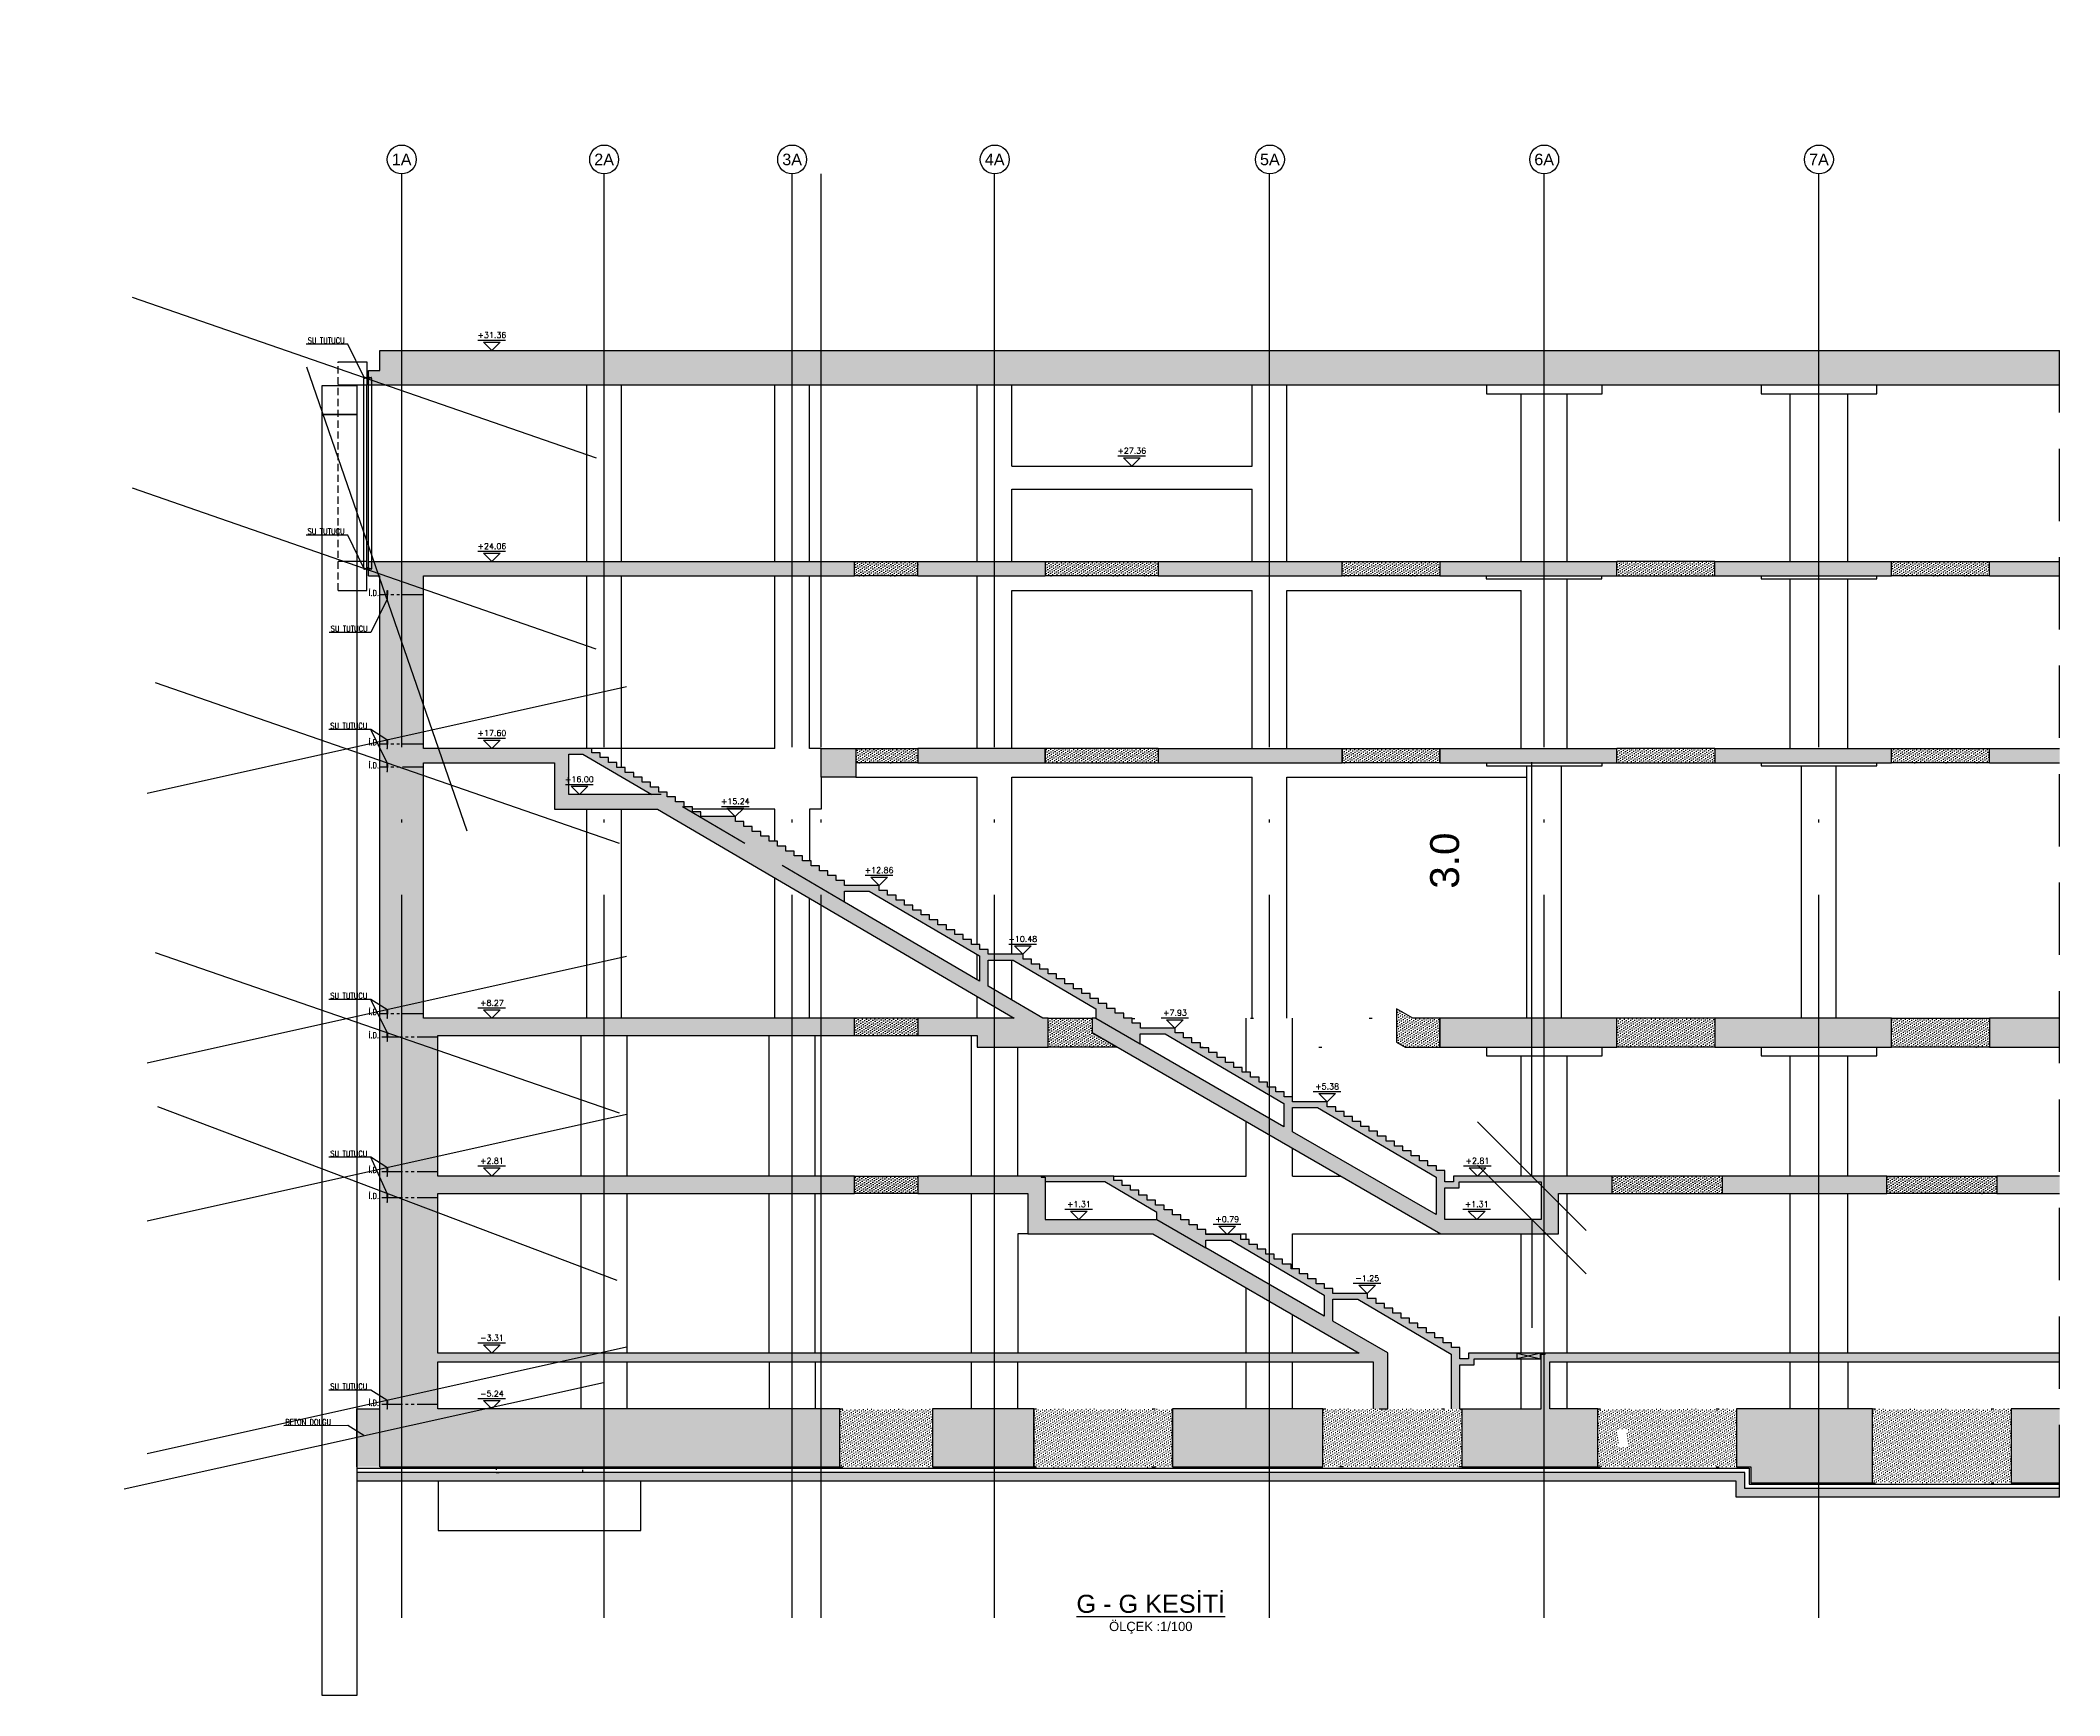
# Model space of a CAD drawing. Header units: millimetres. Extents: x 400382 to 401422, y 4543975 to 4544126.
# Drawn here: x 401188.7 to 401258.5, y 4544001.1 to 4544058.3 of the extents above; entities that cross this region are included whole.
import ezdxf
from ezdxf.enums import TextEntityAlignment as Align

# ---------------------------------------------------------------- set-up
doc = ezdxf.new("R2010")
doc.units = ezdxf.units.MM
for name, pattern in [('ACAD_ISO05W100', [33, 24, -3, 0, -3, 0, -3]), ('AKS', [3, 2.5, -0.25, 0, -0.25]), ('CIZGI', [0.4, 0.25, -0.15]), ('CONTINU', [0]), ('Dot', [4, 0, -4]), ('HIDDEN', [0.375, 0.25, -0.125]), ('UUC-ST-KAL-I05-101-U-000$0$ACAD_ISO05W100', [33, 24, -3, 0, -3, 0, -3])]:
    doc.linetypes.add(name, pattern=pattern)
for name, color, linetype in [('aks prota', 2, 'AKS'), ('caks prota', 4, 'Continuous'), ('görünüş prota', 4, 'Continuous'), ('inşaat derzi prota', 11, 'Continuous'), ('kesik prota', 2, 'CIZGI'), ('kesit prota', 1, 'Continuous'), ('kesit tarama prota', 252, 'Continuous'), ('kolon tarama prota', 252, 'Continuous'), ('kot prota', 4, 'Continuous'), ('merdiven prota', 2, 'Continuous'), ('not yazısı prota', 6, 'Continuous'), ('not çizgisi prota', 4, 'Continuous'), ('PRT-CST-rc_level', 6, 'Continuous'), ('PRT-CST-rc_levermark', 4, 'Continuous'), ('st_s_su tutucu', 2, 'Continuous'), ('st_s_ölçü', 4, 'Continuous'), ('t35 prota', 3, 'Continuous'), ('taks prota', 7, 'Continuous'), ('TARAMA', 8, 'Continuous'), ('temel prota', 6, 'Continuous'), ('tplan prota', 7, 'Continuous'), ('UUC-ST-KAL-I05-101-U-000$0$st_s_su tutucu', 2, 'Continuous'), ('ölçü prota', 4, 'Continuous')]:
    doc.layers.add(name, color=color, linetype=linetype)
doc.layers.add('PRT-KD-kazik', color=172, linetype='Continuous', lineweight=25)
doc.styles.add('Arial', font='Arial.ttf')
doc.styles.add('OLCU', font='romanstw.shx')
doc.styles.get("Standard").update_dxf_attribs({"font": 'Arial.ttf'})
doc.styles.add('TAKS', font='Arial Unicode.ttf')
doc.styles.add('TSIMPLEX', font='romanstw.shx')
doc.dimstyles.new('1-100', dxfattribs={"dimscale": 0.5, "dimtxt": 2, "dimasz": 7.5, "dimexe": 3, "dimexo": 5, "dimgap": 5, "dimtad": 3, "dimdec": 1, "dimlfac": 2, "dimzin": 9, "dimdsep": 46, "dimtxsty": 'Standard', "dimblk": 'OBLIQUE', "dimcen": 0.09, "dimclrd": 3, "dimclre": 3, "dimclrt": 1, "dimadec": 3, "dimazin": 0, "dimtfac": 1, "dimtdec": 1, "dimtofl": 0, "dimtmove": 0, "dimatfit": 3, "dimfxl": 4, "dimtolj": 1, "dimtzin": 0, "dimarcsym": 0})
doc.dimstyles.new('1-50', dxfattribs={"dimtxt": 10, "dimasz": 4, "dimexe": 4, "dimexo": 8, "dimgap": 4, "dimtad": 1, "dimdec": 1, "dimrnd": 0.05, "dimzin": 9, "dimdsep": 46, "dimtxsty": 'OLCU', "dimblk1": 'OBLIQUE', "dimblk2": 'OBLIQUE', "dimsah": 1, "dimcen": 2, "dimdle": 4, "dimclrd": 4, "dimclre": 4, "dimclrt": 3, "dimadec": 1, "dimazin": 0, "dimtfac": 1, "dimtdec": 1, "dimtix": 1, "dimtmove": 2, "dimatfit": 3, "dimldrblk": 'OBLIQUE', "dimfxl": 1, "dimtvp": 1, "dimtolj": 1, "dimtzin": 1, "dimarcsym": 0})
pattern_1 = [(36, (401100.48613, 4543702.77292), (-0.014547592, 0.087543451), [0, -0.079375])]
pattern_2 = [(36, (401079.88825, 4544167.70532), (-0.014547592, 0.08754345), [0, -0.079375])]

# ---------------------------------------------------------------- blocks, each defined once
blk = doc.blocks.new('KOTK5')
at = {"layer": 'PRT-CST-rc_levermark'}
blk.add_line((217, 160), (-213, 160), dxfattribs=at)
blk.add_lwpolyline([(130, 130), (-130, 130), (0, 0)], close=True, dxfattribs=at)
at = {"layer": 'PRT-CST-rc_level', "style": 'OLCU'}
blk.add_attdef('000.00', text='', height=90, dxfattribs=at).set_placement((0, 193), align=Align.CENTER)
blk = doc.blocks.new('_Oblique')
at = {"layer": 'st_s_ölçü', "lineweight": -2}
blk.add_line((-0.5, -0.5), (0.5, 0.5), dxfattribs=at)
blk = doc.blocks.new('D')
at = {"layer": 'st_s_su tutucu', "linetype": 'CONTINU', "ltscale": 0.2}
for p, q in [((-39988, 52508), (-39993, 52508)), ((-39993, 52508), (-39993, 52507)), ((-39993, 52507), (-39991, 52506)), ((-39991, 52499), (-39992, 52499)), ((-39992, 52499), (-39992, 52498)), ((-39991, 52506), (-39991, 52499)), ((-39990, 52506), (-39988, 52507)), ((-39990, 52499), (-39990, 52506)), ((-39989, 52499), (-39990, 52499)), ((-39989, 52498), (-39989, 52499)), ((-39988, 52507), (-39988, 52508)), ((-39993, 52449), (-39991, 52450)), ((-39993, 52448), (-39993, 52449)), ((-39988, 52448), (-39993, 52448)), ((-39992, 52498), (-39991, 52498)), ((-39991, 52489), (-39992, 52489)), ((-39992, 52489), (-39992, 52488)), ((-39992, 52488), (-39991, 52488)), ((-39991, 52479), (-39992, 52479)), ((-39992, 52479), (-39992, 52478)), ((-39992, 52478), (-39991, 52478)), ((-39992, 52468), (-39992, 52469)), ((-39992, 52469), (-39991, 52469)), ((-39991, 52468), (-39992, 52468)), ((-39992, 52458), (-39992, 52459)), ((-39992, 52459), (-39991, 52459)), ((-39991, 52458), (-39992, 52458)), ((-39991, 52498), (-39991, 52489)), ((-39991, 52488), (-39991, 52479)), ((-39991, 52469), (-39991, 52478)), ((-39991, 52459), (-39991, 52468)), ((-39991, 52450), (-39991, 52458)), ((-39990, 52489), (-39990, 52498)), ((-39990, 52498), (-39989, 52498)), ((-39989, 52489), (-39990, 52489)), ((-39990, 52479), (-39990, 52488)), ((-39990, 52488), (-39989, 52488)), ((-39989, 52479), (-39990, 52479)), ((-39990, 52478), (-39989, 52478)), ((-39990, 52478), (-39990, 52469)), ((-39990, 52469), (-39989, 52469)), ((-39989, 52468), (-39990, 52468)), ((-39990, 52468), (-39990, 52459)), ((-39990, 52459), (-39989, 52459)), ((-39989, 52458), (-39990, 52458)), ((-39990, 52458), (-39990, 52450)), ((-39990, 52450), (-39988, 52449)), ((-39989, 52488), (-39989, 52489)), ((-39989, 52478), (-39989, 52479)), ((-39989, 52469), (-39989, 52468)), ((-39989, 52459), (-39989, 52458)), ((-39988, 52449), (-39988, 52448))]:
    blk.add_line(p, q, dxfattribs=at)
blk = doc.blocks.new('*D61')
at = {"layer": 'DEFPOINTS', "color": 0, "transparency": 16777216}
for p in [(401240.244, 4544019.015), (401240.565, 4544019.015), (401240.565, 4544017.515)]:
    blk.add_point(p, dxfattribs=at)
at = {"layer": 'temel prota', "color": 3, "lineweight": -2, "transparency": 16777216}
for p, q in [((401240.244, 4544019.015), (401240.244, 4544033.331)), ((401240.244, 4544019.015), (401238.744, 4544019.015)), ((401240.244, 4544017.515), (401238.744, 4544017.515)), ((401240.244, 4544017.515), (401240.244, 4544013.765))]:
    blk.add_line(p, q, dxfattribs=at)
at = {"layer": 'temel prota', "color": 3, "lineweight": -2, "transparency": 16777216, "xscale": 3.75, "yscale": 3.75, "zscale": 3.75}
for p, rotation in [((401240.244, 4544019.015), 270), ((401240.244, 4544017.515), 90)]:
    blk.add_blockref('_Oblique', p, dxfattribs=dict(at, rotation=rotation))
at = {"layer": 'temel prota', "color": 1, "transparency": 16777216, "insert": (401237.233, 4544029.923), "char_height": 1, "attachment_point": 5, "rotation": 90}
blk.add_mtext('\\A1;3.0', dxfattribs=at)

msp = doc.modelspace()

# ---------------------------------------------------------------- hatches: boundary and pattern name
at = {"layer": 'kesit tarama prota'}
h = msp.add_hatch(color=256, dxfattribs=at)
h.dxf.hatch_style = 1
h.paths.add_polyline_path([(401200.419, 4544047.565), (401200.419, 4544046.865), (401200.019, 4544046.865), (401200.019, 4544046.365), (401258.489, 4544046.365), (401258.489, 4544047.565)])
h = msp.add_hatch(color=256, dxfattribs=at)
h.dxf.hatch_style = 1
h.paths.add_polyline_path([(401202.419, 4544023.875), (401216.819, 4544023.875), (401216.819, 4544024.475), (401201.919, 4544024.475), (401201.919, 4544033.305), (401206.452, 4544033.305), (401206.452, 4544031.705), (401210.009, 4544031.705), (401222.343, 4544024.475), (401219.019, 4544024.475), (401219.019, 4544023.875), (401221.069, 4544023.875), (401221.069, 4544023.473), (401223.517, 4544023.473), (401223.517, 4544024.475), (401223.331, 4544024.475), (401221.451, 4544025.577), (401221.451, 4544026.485), (401222.306, 4544026.485), (401225.173, 4544024.804), (401225.173, 4544024.474), (401225.038, 4544024.474), (401225.038, 4544023.975), (401237.093, 4544017.015), (401241.165, 4544017.015), (401241.165, 4544018.415), (401243.019, 4544018.415), (401243.019, 4544019.015), (401237.531, 4544019.015), (401237.531, 4544018.815), (401237.231, 4544018.815), (401237.231, 4544019.205), (401236.941, 4544019.205), (401236.941, 4544019.375), (401236.651, 4544019.375), (401236.651, 4544019.545), (401236.361, 4544019.545), (401236.361, 4544019.715), (401236.071, 4544019.715), (401236.071, 4544019.885), (401235.781, 4544019.885), (401235.781, 4544020.055), (401235.491, 4544020.055), (401235.491, 4544020.225), (401235.201, 4544020.225), (401235.201, 4544020.395), (401234.911, 4544020.395), (401234.911, 4544020.565), (401234.621, 4544020.565), (401234.621, 4544020.735), (401234.331, 4544020.735), (401234.331, 4544020.905), (401234.041, 4544020.905), (401234.041, 4544021.075), (401233.751, 4544021.075), (401233.751, 4544021.245), (401233.461, 4544021.245), (401233.461, 4544021.415), (401233.171, 4544021.415), (401233.171, 4544021.585), (401231.971, 4544021.585), (401231.971, 4544021.755), (401231.681, 4544021.755), (401231.681, 4544021.925), (401231.391, 4544021.925), (401231.391, 4544022.095), (401231.101, 4544022.095), (401231.101, 4544022.265), (401230.811, 4544022.265), (401230.811, 4544022.435), (401230.521, 4544022.435), (401230.521, 4544022.605), (401230.231, 4544022.605), (401230.231, 4544022.775), (401229.941, 4544022.775), (401229.941, 4544022.945), (401229.651, 4544022.945), (401229.651, 4544023.115), (401229.361, 4544023.115), (401229.361, 4544023.285), (401229.071, 4544023.285), (401229.071, 4544023.455), (401228.781, 4544023.455), (401228.781, 4544023.625), (401228.491, 4544023.625), (401228.491, 4544023.795), (401228.201, 4544023.795), (401228.201, 4544023.965), (401227.911, 4544023.965), (401227.911, 4544024.135), (401226.711, 4544024.135), (401226.711, 4544024.305), (401226.421, 4544024.305), (401226.421, 4544024.475), (401226.131, 4544024.475), (401226.131, 4544024.645), (401225.841, 4544024.645), (401225.841, 4544024.815), (401225.551, 4544024.815), (401225.551, 4544024.985), (401225.261, 4544024.985), (401225.261, 4544025.155), (401224.971, 4544025.155), (401224.971, 4544025.325), (401224.681, 4544025.325), (401224.681, 4544025.495), (401224.391, 4544025.495), (401224.391, 4544025.665), (401224.101, 4544025.665), (401224.101, 4544025.835), (401223.811, 4544025.835), (401223.811, 4544026.005), (401223.521, 4544026.005), (401223.521, 4544026.175), (401223.231, 4544026.175), (401223.231, 4544026.345), (401222.941, 4544026.345), (401222.941, 4544026.515), (401222.651, 4544026.515), (401222.651, 4544026.685), (401221.451, 4544026.685), (401221.451, 4544026.855), (401221.161, 4544026.855), (401221.161, 4544027.025), (401220.871, 4544027.025), (401220.871, 4544027.195), (401220.581, 4544027.195), (401220.581, 4544027.365), (401220.291, 4544027.365), (401220.291, 4544027.535), (401220.001, 4544027.535), (401220.001, 4544027.705), (401219.711, 4544027.705), (401219.711, 4544027.875), (401219.421, 4544027.875), (401219.421, 4544028.045), (401219.131, 4544028.045), (401219.131, 4544028.215), (401218.841, 4544028.215), (401218.841, 4544028.385), (401218.551, 4544028.385), (401218.551, 4544028.555), (401218.261, 4544028.555), (401218.261, 4544028.725), (401217.971, 4544028.725), (401217.971, 4544028.895), (401217.681, 4544028.895), (401217.681, 4544029.065), (401216.481, 4544029.065), (401216.481, 4544029.235), (401216.191, 4544029.235), (401216.191, 4544029.405), (401215.901, 4544029.405), (401215.901, 4544029.575), (401215.611, 4544029.575), (401215.611, 4544029.745), (401215.321, 4544029.745), (401215.321, 4544029.915), (401215.031, 4544029.915), (401215.031, 4544030.085), (401214.741, 4544030.085), (401214.741, 4544030.255), (401214.451, 4544030.255), (401214.451, 4544030.425), (401214.161, 4544030.425), (401214.161, 4544030.595), (401213.871, 4544030.595), (401213.871, 4544030.765), (401213.581, 4544030.765), (401213.581, 4544030.935), (401213.291, 4544030.935), (401213.291, 4544031.105), (401213.001, 4544031.105), (401213.001, 4544031.275), (401212.711, 4544031.275), (401212.711, 4544031.445), (401211.511, 4544031.445), (401211.511, 4544031.615), (401211.221, 4544031.615), (401211.221, 4544031.785), (401210.931, 4544031.785), (401210.931, 4544031.955), (401210.641, 4544031.955), (401210.641, 4544032.125), (401210.351, 4544032.125), (401210.351, 4544032.295), (401210.061, 4544032.295), (401210.061, 4544032.465), (401209.771, 4544032.465), (401209.771, 4544032.635), (401209.481, 4544032.635), (401209.481, 4544032.805), (401209.191, 4544032.805), (401209.191, 4544032.975), (401208.901, 4544032.975), (401208.901, 4544033.145), (401208.611, 4544033.145), (401208.611, 4544033.315), (401208.321, 4544033.315), (401208.321, 4544033.485), (401208.031, 4544033.485), (401208.031, 4544033.655), (401207.741, 4544033.655), (401207.741, 4544033.805), (401201.919, 4544033.805), (401201.919, 4544039.765), (401216.819, 4544039.765), (401216.819, 4544040.265), (401200.019, 4544040.265), (401200.019, 4544039.765), (401200.419, 4544039.765), (401200.419, 4544008.965), (401216.319, 4544008.965), (401216.319, 4544010.965), (401202.419, 4544010.965), (401202.419, 4544012.595), (401234.762, 4544012.595), (401234.762, 4544010.965), (401235.262, 4544010.965), (401235.262, 4544012.903), (401233.366, 4544013.997), (401233.366, 4544014.755), (401234.221, 4544014.755), (401237.456, 4544012.859), (401237.456, 4544010.965), (401237.756, 4544010.965), (401237.756, 4544012.495), (401238.251, 4544012.495), (401238.251, 4544012.695), (401240.562, 4544012.695), (401240.562, 4544010.965), (401237.819, 4544010.965), (401237.819, 4544008.965), (401242.519, 4544008.965), (401242.519, 4544010.965), (401240.862, 4544010.965), (401240.862, 4544012.595), (401258.489, 4544012.595), (401258.489, 4544012.895), (401238.051, 4544012.895), (401238.051, 4544012.695), (401237.756, 4544012.695), (401237.756, 4544013.085), (401237.466, 4544013.085), (401237.466, 4544013.255), (401237.176, 4544013.255), (401237.176, 4544013.425), (401236.886, 4544013.425), (401236.886, 4544013.595), (401236.596, 4544013.595), (401236.596, 4544013.765), (401236.306, 4544013.765), (401236.306, 4544013.935), (401236.016, 4544013.935), (401236.016, 4544014.105), (401235.726, 4544014.105), (401235.726, 4544014.275), (401235.436, 4544014.275), (401235.436, 4544014.445), (401235.146, 4544014.445), (401235.146, 4544014.615), (401234.856, 4544014.615), (401234.856, 4544014.785), (401234.566, 4544014.785), (401234.566, 4544014.955), (401233.366, 4544014.955), (401233.366, 4544015.125), (401233.076, 4544015.125), (401233.076, 4544015.295), (401232.786, 4544015.295), (401232.786, 4544015.465), (401232.496, 4544015.465), (401232.496, 4544015.635), (401232.206, 4544015.635), (401232.206, 4544015.805), (401231.916, 4544015.805), (401231.916, 4544015.975), (401231.626, 4544015.975), (401231.626, 4544016.145), (401231.336, 4544016.145), (401231.336, 4544016.315), (401231.046, 4544016.315), (401231.046, 4544016.485), (401230.756, 4544016.485), (401230.756, 4544016.655), (401230.466, 4544016.655), (401230.466, 4544016.825), (401230.176, 4544016.825), (401230.176, 4544016.995), (401228.976, 4544016.995), (401228.976, 4544017.165), (401228.686, 4544017.165), (401228.686, 4544017.335), (401228.396, 4544017.335), (401228.396, 4544017.505), (401228.106, 4544017.505), (401228.106, 4544017.675), (401227.816, 4544017.675), (401227.816, 4544017.845), (401227.526, 4544017.845), (401227.526, 4544018.015), (401227.236, 4544018.015), (401227.236, 4544018.185), (401226.946, 4544018.185), (401226.946, 4544018.355), (401226.656, 4544018.355), (401226.656, 4544018.525), (401226.366, 4544018.525), (401226.366, 4544018.695), (401226.076, 4544018.695), (401226.076, 4544018.865), (401225.786, 4544018.865), (401225.786, 4544019.015), (401219.019, 4544019.015), (401219.019, 4544018.415), (401222.819, 4544018.415), (401222.819, 4544017.015), (401227.139, 4544017.015), (401234.275, 4544012.895), (401202.419, 4544012.895), (401202.419, 4544018.415), (401216.819, 4544018.415), (401216.819, 4544019.015), (401202.419, 4544019.015)])
h.paths.add_polyline_path([(401206.952, 4544032.205), (401206.952, 4544033.605), (401207.43, 4544033.605), (401209.819, 4544032.205)], flags=16)
h.paths.add_polyline_path([(401216.481, 4544028.491), (401216.481, 4544028.865), (401217.336, 4544028.865), (401221.151, 4544026.629), (401221.151, 4544025.753)], flags=16)
h.paths.add_polyline_path([(401223.419, 4544018.815), (401225.475, 4544018.815), (401227.273, 4544017.761), (401227.273, 4544017.515), (401223.419, 4544017.515)], flags=16)
h.paths.add_polyline_path([(401226.701, 4544023.592), (401226.701, 4544023.935), (401227.566, 4544023.935), (401231.671, 4544021.529), (401231.671, 4544020.723)], flags=16)
h.paths.add_polyline_path([(401228.976, 4544016.795), (401229.831, 4544016.795), (401233.066, 4544014.899), (401233.066, 4544014.17), (401228.976, 4544016.532)], flags=16)
h.paths.add_polyline_path([(401231.971, 4544021.385), (401232.826, 4544021.385), (401236.931, 4544018.979), (401236.931, 4544017.686), (401231.971, 4544020.55)], flags=16)
h.paths.add_polyline_path([(401237.231, 4544018.615), (401237.731, 4544018.615), (401237.731, 4544018.815), (401240.565, 4544018.815), (401240.565, 4544017.515), (401237.231, 4544017.515)], flags=16)
h = msp.add_hatch(dxfattribs=at)
h.set_pattern_fill('DOTS', color=2, scale=0.05, angle=36)
h.set_pattern_definition(pattern_1)
h.paths.add_polyline_path([(401219.019, 4544040.265), (401216.819, 4544040.265), (401216.819, 4544039.765), (401219.019, 4544039.765)])
h = msp.add_hatch(color=256, dxfattribs=at)
h.dxf.hatch_style = 1
h.paths.add_polyline_path([(401223.419, 4544040.265), (401219.019, 4544040.265), (401219.019, 4544039.765), (401223.419, 4544039.765)])
h = msp.add_hatch(dxfattribs=at)
h.set_pattern_fill('DOTS', color=2, scale=0.05, angle=36)
h.set_pattern_definition(pattern_1)
h.paths.add_polyline_path([(401227.319, 4544040.265), (401223.419, 4544040.265), (401223.419, 4544039.765), (401227.319, 4544039.765)])
h = msp.add_hatch(color=256, dxfattribs=at)
h.dxf.hatch_style = 1
h.paths.add_polyline_path([(401233.682, 4544040.265), (401227.319, 4544040.265), (401227.319, 4544039.765), (401233.682, 4544039.765)])
h = msp.add_hatch(dxfattribs=at)
h.set_pattern_fill('DOTS', color=2, scale=0.05, angle=36)
h.set_pattern_definition([(36, (401100.48613, 4543709.23292), (-0.014547592, 0.087543451), [0, -0.079375])])
h.paths.add_polyline_path([(401237.065, 4544040.265), (401233.682, 4544040.265), (401233.682, 4544039.765), (401237.065, 4544039.765)])
h = msp.add_hatch(color=256, dxfattribs=at)
h.dxf.hatch_style = 1
h.paths.add_polyline_path([(401243.182, 4544040.265), (401237.065, 4544040.265), (401237.065, 4544039.765), (401243.182, 4544039.765)])
h = msp.add_hatch(dxfattribs=at)
h.set_pattern_fill('DOTS', color=2, scale=0.05, angle=36)
h.set_pattern_definition(pattern_1)
h.paths.add_polyline_path([(401246.565, 4544040.265), (401243.182, 4544040.265), (401243.182, 4544039.765), (401246.565, 4544039.765)])
h = msp.add_hatch(color=256, dxfattribs=at)
h.dxf.hatch_style = 1
h.paths.add_polyline_path([(401252.682, 4544040.265), (401246.565, 4544040.265), (401246.565, 4544039.765), (401252.682, 4544039.765)])
h = msp.add_hatch(dxfattribs=at)
h.set_pattern_fill('DOTS', color=2, scale=0.05, angle=36)
h.set_pattern_definition(pattern_1)
h.paths.add_polyline_path([(401256.065, 4544040.265), (401252.682, 4544040.265), (401252.682, 4544039.765), (401256.065, 4544039.765)])
h = msp.add_hatch(color=256, dxfattribs=at)
h.dxf.hatch_style = 1
h.paths.add_polyline_path([(401258.489, 4544040.265), (401256.065, 4544040.265), (401256.065, 4544039.765), (401258.489, 4544039.765)])
h = msp.add_hatch(color=256, dxfattribs=at)
h.dxf.hatch_style = 1
h.paths.add_polyline_path([(401215.669, 4544033.805), (401216.869, 4544033.805), (401216.869, 4544032.805), (401215.669, 4544032.805)])
h.paths.add_polyline_path([(401223.419, 4544033.805), (401219.019, 4544033.805), (401219.019, 4544033.305), (401223.419, 4544033.305)])
h = msp.add_hatch(dxfattribs=at)
h.set_pattern_fill('DOTS', color=2, scale=0.05, angle=36)
h.set_pattern_definition([(36, (401100.48613, 4543696.31292), (-0.014547592, 0.087543451), [0, -0.079375])])
h.paths.add_polyline_path([(401219.019, 4544033.805), (401216.869, 4544033.805), (401216.869, 4544033.305), (401219.019, 4544033.305)])
h = msp.add_hatch(dxfattribs=at)
h.set_pattern_fill('DOTS', color=2, scale=0.05, angle=36)
h.set_pattern_definition(pattern_1)
h.paths.add_polyline_path([(401227.319, 4544033.805), (401223.419, 4544033.805), (401223.419, 4544033.305), (401227.319, 4544033.305)])
h = msp.add_hatch(color=256, dxfattribs=at)
h.dxf.hatch_style = 1
h.paths.add_polyline_path([(401233.682, 4544033.805), (401227.319, 4544033.805), (401227.319, 4544033.305), (401233.682, 4544033.305)])
h = msp.add_hatch(dxfattribs=at)
h.set_pattern_fill('DOTS', color=2, scale=0.05, angle=36)
h.set_pattern_definition(pattern_1)
h.paths.add_polyline_path([(401237.065, 4544033.805), (401233.682, 4544033.805), (401233.682, 4544033.305), (401237.065, 4544033.305)])
h = msp.add_hatch(color=256, dxfattribs=at)
h.dxf.hatch_style = 1
h.paths.add_polyline_path([(401243.182, 4544033.805), (401237.065, 4544033.805), (401237.065, 4544033.305), (401243.182, 4544033.305)])
h = msp.add_hatch(dxfattribs=at)
h.set_pattern_fill('DOTS', color=2, scale=0.05, angle=36)
h.set_pattern_definition(pattern_1)
h.paths.add_polyline_path([(401246.565, 4544033.805), (401243.182, 4544033.805), (401243.182, 4544033.305), (401246.565, 4544033.305)])
h = msp.add_hatch(color=256, dxfattribs=at)
h.dxf.hatch_style = 1
h.paths.add_polyline_path([(401252.682, 4544033.805), (401246.565, 4544033.805), (401246.565, 4544033.305), (401252.682, 4544033.305)])
h = msp.add_hatch(dxfattribs=at)
h.set_pattern_fill('DOTS', color=2, scale=0.05, angle=36)
h.set_pattern_definition(pattern_1)
h.paths.add_polyline_path([(401256.065, 4544033.805), (401252.682, 4544033.805), (401252.682, 4544033.305), (401256.065, 4544033.305)])
h = msp.add_hatch(color=256, dxfattribs=at)
h.dxf.hatch_style = 1
h.paths.add_polyline_path([(401258.489, 4544033.805), (401256.065, 4544033.805), (401256.065, 4544033.305), (401258.489, 4544033.305)])
h = msp.add_hatch(dxfattribs=at)
h.set_pattern_fill('DOTS', color=2, scale=0.05, angle=36)
h.set_pattern_definition(pattern_1)
h.paths.add_polyline_path([(401219.019, 4544024.475), (401216.819, 4544024.475), (401216.819, 4544023.875), (401219.019, 4544023.875)])
h = msp.add_hatch(dxfattribs=at)
h.set_pattern_fill('DOTS', color=2, scale=0.05, angle=36)
h.set_pattern_definition([(36, (401107.18397, 4543702.77292), (-0.014547592, 0.087543451), [0, -0.079375])])
h.paths.add_polyline_path([(401225.038, 4544023.975), (401225.038, 4544024.473), (401223.517, 4544024.475), (401223.517, 4544023.473), (401225.907, 4544023.473)])
h = msp.add_hatch(dxfattribs=at)
h.set_pattern_fill('DOTS', color=2, scale=0.05, angle=36)
h.set_pattern_definition([(36, (401090.97262, 4543702.77292), (-0.014547592, 0.087543451), [0, -0.079375])])
h.paths.add_polyline_path([(401237.065, 4544024.475), (401236.13, 4544024.475), (401235.562, 4544024.802), (401235.562, 4544024.475), (401235.562, 4544023.648), (401235.862, 4544023.475), (401237.065, 4544023.475)])
h = msp.add_hatch(color=256, dxfattribs=at)
h.dxf.hatch_style = 1
h.paths.add_polyline_path([(401243.182, 4544024.475), (401237.065, 4544024.475), (401237.065, 4544023.475), (401243.182, 4544023.475)])
h = msp.add_hatch(dxfattribs=at)
h.set_pattern_fill('DOTS', color=2, scale=0.05, angle=36)
h.set_pattern_definition(pattern_1)
h.paths.add_polyline_path([(401246.565, 4544024.475), (401243.182, 4544024.475), (401243.182, 4544023.475), (401246.565, 4544023.475)])
h = msp.add_hatch(color=256, dxfattribs=at)
h.dxf.hatch_style = 1
h.paths.add_polyline_path([(401252.682, 4544024.475), (401246.565, 4544024.475), (401246.565, 4544023.475), (401252.682, 4544023.475)])
h = msp.add_hatch(dxfattribs=at)
h.set_pattern_fill('DOTS', color=2, scale=0.05, angle=36)
h.set_pattern_definition(pattern_1)
h.paths.add_polyline_path([(401256.065, 4544024.475), (401252.682, 4544024.475), (401252.682, 4544023.475), (401256.065, 4544023.475)])
h = msp.add_hatch(color=256, dxfattribs=at)
h.dxf.hatch_style = 1
h.paths.add_polyline_path([(401258.489, 4544024.475), (401256.065, 4544024.475), (401256.065, 4544023.475), (401258.489, 4544023.475)])
h = msp.add_hatch(dxfattribs=at)
h.set_pattern_fill('DOTS', color=2, scale=0.05, angle=36)
h.set_pattern_definition(pattern_1)
h.paths.add_polyline_path([(401219.019, 4544019.015), (401216.819, 4544019.015), (401216.819, 4544018.415), (401219.019, 4544018.415)])
h = msp.add_hatch(dxfattribs=at)
h.set_pattern_fill('DOTS', color=2, scale=0.05, angle=36)
h.set_pattern_definition(pattern_1)
h.paths.add_polyline_path([(401246.819, 4544019.015), (401243.019, 4544019.015), (401243.019, 4544018.415), (401246.819, 4544018.415)])
h = msp.add_hatch(color=256, dxfattribs=at)
h.dxf.hatch_style = 1
h.paths.add_polyline_path([(401252.519, 4544019.015), (401246.819, 4544019.015), (401246.819, 4544018.415), (401252.519, 4544018.415)])
h = msp.add_hatch(dxfattribs=at)
h.set_pattern_fill('DOTS', color=2, scale=0.05, angle=36)
h.set_pattern_definition(pattern_1)
h.paths.add_polyline_path([(401256.319, 4544019.015), (401252.519, 4544019.015), (401252.519, 4544018.415), (401256.319, 4544018.415)])
h = msp.add_hatch(color=256, dxfattribs=at)
h.dxf.hatch_style = 1
h.paths.add_polyline_path([(401258.489, 4544019.015), (401256.319, 4544019.015), (401256.319, 4544018.415), (401258.489, 4544018.415)])
h = msp.add_hatch(color=256, dxfattribs=at)
h.dxf.hatch_style = 1
h.paths.add_polyline_path([(401200.419, 4544010.965), (401199.619, 4544010.965), (401199.619, 4544008.965), (401200.419, 4544008.965)])
h = msp.add_hatch(dxfattribs=at)
h.set_pattern_fill('DOTS', color=2, scale=0.05, angle=36)
h.set_pattern_definition(pattern_2)
h.paths.add_polyline_path([(401219.519, 4544010.965), (401216.319, 4544010.965), (401216.319, 4544008.965), (401219.519, 4544008.965)])
h = msp.add_hatch(color=256, dxfattribs=at)
h.dxf.hatch_style = 1
h.paths.add_polyline_path([(401223.019, 4544010.965), (401219.519, 4544010.965), (401219.519, 4544008.965), (401223.019, 4544008.965)], flags=17)
h = msp.add_hatch(dxfattribs=at)
h.set_pattern_fill('DOTS', color=2, scale=0.05, angle=36)
h.set_pattern_definition(pattern_2)
h.paths.add_polyline_path([(401227.819, 4544010.965), (401223.019, 4544010.965), (401223.019, 4544008.965), (401227.819, 4544008.965)])
h = msp.add_hatch(color=256, dxfattribs=at)
h.dxf.hatch_style = 1
h.paths.add_polyline_path([(401233.019, 4544010.965), (401227.819, 4544010.965), (401227.819, 4544008.965), (401233.019, 4544008.965)])
h = msp.add_hatch(dxfattribs=at)
h.set_pattern_fill('DOTS', color=2, scale=0.05, angle=36)
h.set_pattern_definition(pattern_2)
h.paths.add_polyline_path([(401237.819, 4544010.965), (401233.019, 4544010.965), (401233.019, 4544008.965), (401237.819, 4544008.965)])
h = msp.add_hatch(dxfattribs=at)
h.set_pattern_fill('DOTS', color=2, scale=0.05, angle=36)
h.set_pattern_definition(pattern_2)
h.paths.add_polyline_path([(401247.319, 4544010.965), (401242.519, 4544010.965), (401242.519, 4544008.965), (401247.319, 4544008.965)])
h.paths.add_polyline_path([(401243.531, 4544009.658), (401243.531, 4544010.272), (401243.231, 4544010.272), (401243.231, 4544009.658)], flags=16)
h = msp.add_hatch(color=256, dxfattribs=at)
h.dxf.hatch_style = 1
h.paths.add_polyline_path([(401252.019, 4544010.965), (401247.319, 4544010.965), (401247.319, 4544008.965), (401247.811, 4544008.965), (401247.811, 4544008.415), (401252.019, 4544008.415)])
h = msp.add_hatch(dxfattribs=at)
h.set_pattern_fill('DOTS', color=2, scale=0.05, angle=36)
h.set_pattern_definition(pattern_2)
h.paths.add_polyline_path([(401256.819, 4544010.965), (401252.019, 4544010.965), (401252.019, 4544008.415), (401256.819, 4544008.415)])
h = msp.add_hatch(color=256, dxfattribs=at)
h.dxf.hatch_style = 1
h.paths.add_polyline_path([(401258.489, 4544010.965), (401256.819, 4544010.965), (401256.819, 4544008.415), (401258.489, 4544008.415)])
h = msp.add_hatch(dxfattribs=at)
h.set_pattern_fill('AR-CONC', color=253, scale=0.001)
h.set_pattern_definition([(50, (401079.88825, 4544167.70532), (0.18218467, -0.01593909), [0.01905, -0.20955]), (355, (401079.88825, 4544167.70532), (-0.03524342, 0.19105685), [0.01524, -0.16764058]), (100.451445, (401079.90343, 4544167.704), (0.14694125, 0.17511775), [0.01619001, -0.17809024]), (46.1842, (401079.88825, 4544167.75612), (0.27107904, -0.04204233), [0.028575, -0.314325]), (96.63556, (401079.91084, 4544167.75262), (0.23740413, 0.24742612), [0.02428502, -0.2671356]), (351.18415, (401079.88825, 4544167.75612), (0.23740413, 0.24742612), [0.02285997, -0.25145973]), (21, (401079.91365, 4544167.74342), (0.15161439, -0.1022652), [0.01905, -0.20955]), (326, (401079.91365, 4544167.74342), (0.06180203, 0.18418797), [0.01524, -0.16764]), (71.451445, (401079.92629, 4544167.7349), (0.21341642, 0.08192277), [0.01619001, -0.17808994]), (37.5, (401079.88825, 4544167.70532), (0.003088603, 0.084555039), [0, -0.165608, 0, -0.17018, 0, -0.168275]), (7.5, (401079.88825, 4544167.70532), (0.066819663, 0.100180575), [0, -0.097028, 0, -0.161798, 0, -0.064135]), (327.5, (401079.83161, 4544167.70532), (0.135590595, -0.005728744), [0, -0.0635, 0, -0.19812, 0, -0.26289]), (317.5, (401079.80621, 4544167.70532), (0.14812918, 0.02542649), [0, -0.08255, 0, -0.131572, 0, -0.18669])])
h.paths.add_polyline_path([(401247.611, 4544008.765), (401199.619, 4544008.765), (401199.619, 4544008.465), (401247.311, 4544008.465), (401247.311, 4544007.915), (401258.489, 4544007.915), (401258.489, 4544008.215), (401247.611, 4544008.215)])

# ---------------------------------------------------------------- linework, layer by layer
at = {"layer": 'aks prota', "ltscale": 10}
for p, q in [((401201.169, 4544003.743), (401201.169, 4544053.666)), ((401208.169, 4544003.743), (401208.169, 4544053.666)), ((401214.669, 4544003.743), (401214.669, 4544053.666)), ((401215.669, 4544003.743), (401215.669, 4544053.666)), ((401221.669, 4544003.743), (401221.669, 4544053.666)), ((401231.169, 4544003.743), (401231.169, 4544053.666)), ((401240.669, 4544003.743), (401240.669, 4544053.666)), ((401250.169, 4544003.743), (401250.169, 4544053.666))]:
    msp.add_line(p, q, dxfattribs=at)
at = {"layer": 'caks prota', "ltscale": 0.05}
for centre in [(401201.169, 4544054.166), (401208.169, 4544054.166), (401214.669, 4544054.166), (401221.673, 4544054.166), (401231.186, 4544054.166), (401240.669, 4544054.166), (401250.169, 4544054.166)]:
    msp.add_circle(centre, 0.5, dxfattribs=at)
at = {"layer": 'görünüş prota'}
for p, q in [((401207.569, 4544040.265), (401207.569, 4544046.365)), ((401208.769, 4544040.265), (401208.769, 4544046.365)), ((401214.069, 4544040.265), (401214.069, 4544046.365)), ((401215.269, 4544040.265), (401215.269, 4544046.365)), ((401221.069, 4544040.265), (401221.069, 4544046.365)), ((401222.269, 4544043.566), (401222.269, 4544046.365)), ((401230.569, 4544043.566), (401230.569, 4544046.365)), ((401231.769, 4544040.265), (401231.769, 4544046.365)), ((401239.869, 4544040.265), (401239.869, 4544046.065)), ((401241.469, 4544040.265), (401241.469, 4544046.065)), ((401249.169, 4544040.265), (401249.169, 4544046.065)), ((401251.169, 4544040.265), (401251.169, 4544046.065)), ((401222.269, 4544040.265), (401222.269, 4544042.766)), ((401230.569, 4544040.265), (401230.569, 4544042.766)), ((401207.569, 4544033.805), (401207.569, 4544039.765)), ((401208.769, 4544033.145), (401208.769, 4544039.765)), ((401214.069, 4544033.805), (401214.069, 4544039.765)), ((401215.269, 4544033.805), (401215.269, 4544039.765)), ((401221.069, 4544033.805), (401221.069, 4544039.765)), ((401230.569, 4544033.805), (401230.569, 4544039.265)), ((401231.769, 4544033.805), (401231.769, 4544039.265)), ((401239.869, 4544033.805), (401239.869, 4544039.265)), ((401241.469, 4544033.805), (401241.469, 4544039.665)), ((401249.169, 4544033.805), (401249.169, 4544039.665)), ((401251.169, 4544033.805), (401251.169, 4544039.665)), ((401221.069, 4544027.025), (401221.069, 4544032.805)), ((401222.269, 4544026.685), (401222.269, 4544032.805)), ((401230.569, 4544024.474), (401230.569, 4544032.805)), ((401231.769, 4544024.474), (401231.769, 4544032.805)), ((401240.069, 4544024.475), (401240.069, 4544033.205)), ((401241.269, 4544024.475), (401241.269, 4544033.205)), ((401249.569, 4544024.475), (401249.569, 4544033.205)), ((401250.769, 4544024.475), (401250.769, 4544033.205)), ((401207.569, 4544024.475), (401207.569, 4544031.705)), ((401208.769, 4544024.475), (401208.769, 4544031.705)), ((401214.069, 4544024.475), (401214.069, 4544029.324)), ((401215.269, 4544024.475), (401215.269, 4544028.621)), ((401221.069, 4544025.801), (401221.069, 4544026.676)), ((401222.269, 4544025.097), (401222.269, 4544026.485)), ((401221.069, 4544024.475), (401221.069, 4544025.221)), ((401230.369, 4544022.605), (401230.369, 4544024.474)), ((401231.969, 4544021.755), (401231.969, 4544024.474)), ((401207.369, 4544019.015), (401207.369, 4544023.875)), ((401208.969, 4544019.015), (401208.969, 4544023.875)), ((401213.869, 4544019.015), (401213.869, 4544023.875)), ((401215.469, 4544019.015), (401215.469, 4544023.875)), ((401220.869, 4544019.015), (401220.869, 4544023.875)), ((401222.469, 4544019.015), (401222.469, 4544023.473)), ((401239.869, 4544019.015), (401239.869, 4544023.175)), ((401241.469, 4544019.015), (401241.469, 4544023.175)), ((401249.169, 4544019.015), (401249.169, 4544023.175)), ((401251.169, 4544019.015), (401251.169, 4544023.175)), ((401230.369, 4544019.015), (401230.369, 4544020.897)), ((401231.969, 4544019.015), (401231.969, 4544019.973)), ((401207.369, 4544012.895), (401207.369, 4544018.415)), ((401208.969, 4544012.895), (401208.969, 4544018.415)), ((401213.869, 4544012.895), (401213.869, 4544018.415)), ((401215.469, 4544012.895), (401215.469, 4544018.415)), ((401220.869, 4544012.895), (401220.869, 4544018.415)), ((401241.469, 4544012.895), (401241.469, 4544018.415)), ((401249.169, 4544012.895), (401249.169, 4544018.415)), ((401251.169, 4544012.895), (401251.169, 4544018.415)), ((401230.369, 4544016.825), (401230.369, 4544017.015)), ((401231.969, 4544015.805), (401231.969, 4544017.015)), ((401239.869, 4544012.895), (401239.869, 4544017.015)), ((401230.369, 4544012.895), (401230.369, 4544015.15)), ((401231.969, 4544012.895), (401231.969, 4544014.226)), ((401207.369, 4544010.965), (401207.369, 4544012.595)), ((401208.969, 4544010.965), (401208.969, 4544012.595)), ((401213.869, 4544012.595), (401213.869, 4544010.965)), ((401215.469, 4544012.595), (401215.469, 4544010.965)), ((401220.869, 4544010.965), (401220.869, 4544012.595)), ((401222.469, 4544010.965), (401222.469, 4544012.595)), ((401230.369, 4544010.965), (401230.369, 4544012.595)), ((401231.969, 4544010.965), (401231.969, 4544012.595)), ((401239.869, 4544010.965), (401239.869, 4544012.695)), ((401241.469, 4544010.965), (401241.469, 4544012.595)), ((401249.169, 4544010.965), (401249.169, 4544012.595)), ((401251.169, 4544012.595), (401251.169, 4544010.965))]:
    msp.add_line(p, q, dxfattribs=at)
for points in [[(401200.019, 4544040.265), (401200.019, 4544046.365)], [(401238.669, 4544046.365), (401238.669, 4544046.065), (401242.669, 4544046.065), (401242.669, 4544046.365)], [(401248.167, 4544046.365), (401248.167, 4544046.065), (401252.167, 4544046.065), (401252.167, 4544046.365)], [(401216.819, 4544040.265), (401219.019, 4544040.265)], [(401219.019, 4544039.765), (401216.819, 4544039.765)], [(401223.419, 4544040.265), (401227.319, 4544040.265)], [(401227.319, 4544039.765), (401223.419, 4544039.765)], [(401233.682, 4544040.265), (401237.065, 4544040.265)], [(401237.065, 4544039.765), (401233.682, 4544039.765)], [(401238.667, 4544039.765), (401238.667, 4544039.665), (401242.667, 4544039.665), (401242.667, 4544039.765)], [(401246.565, 4544040.265), (401243.182, 4544040.265)], [(401243.182, 4544039.765), (401246.565, 4544039.765)], [(401248.167, 4544039.765), (401248.167, 4544039.665), (401252.167, 4544039.665), (401252.167, 4544039.765)], [(401252.682, 4544040.265), (401256.065, 4544040.265)], [(401256.065, 4544039.765), (401252.682, 4544039.765)], [(401222.269, 4544033.805), (401222.269, 4544039.265), (401230.569, 4544039.265)], [(401231.769, 4544039.265), (401239.869, 4544039.265)], [(401214.069, 4544033.805), (401207.741, 4544033.805)], [(401215.669, 4544033.805), (401215.269, 4544033.805)], [(401216.869, 4544033.805), (401219.019, 4544033.805)], [(401227.319, 4544033.805), (401223.419, 4544033.805)], [(401233.682, 4544033.805), (401237.065, 4544033.805)], [(401246.565, 4544033.805), (401243.182, 4544033.805)], [(401252.682, 4544033.805), (401256.065, 4544033.805)], [(401219.019, 4544033.305), (401216.869, 4544033.305)], [(401223.419, 4544033.305), (401227.319, 4544033.305)], [(401237.065, 4544033.305), (401233.682, 4544033.305)], [(401238.669, 4544033.305), (401238.669, 4544033.205), (401242.669, 4544033.205), (401242.669, 4544033.305)], [(401243.182, 4544033.305), (401246.565, 4544033.305)], [(401248.169, 4544033.305), (401248.169, 4544033.205), (401252.169, 4544033.205), (401252.169, 4544033.305)], [(401256.065, 4544033.305), (401252.682, 4544033.305)], [(401214.069, 4544030.595), (401214.069, 4544031.705), (401211.221, 4544031.705)], [(401219.019, 4544024.475), (401216.819, 4544024.475)], [(401223.517, 4544024.475), (401225.038, 4544024.473), (401225.038, 4544023.975), (401225.907, 4544023.473), (401223.517, 4544023.473)], [(401237.116, 4544024.475), (401236.13, 4544024.475), (401235.562, 4544024.802), (401235.562, 4544023.648), (401235.862, 4544023.475), (401237.065, 4544023.475), (401237.065, 4544024.475)], [(401246.565, 4544024.475), (401243.182, 4544024.475)], [(401252.682, 4544024.475), (401256.065, 4544024.475)], [(401216.819, 4544023.875), (401219.019, 4544023.875)], [(401246.565, 4544023.475), (401243.182, 4544023.475)], [(401256.065, 4544023.475), (401252.682, 4544023.475)], [(401216.819, 4544019.015), (401219.019, 4544019.015)], [(401246.819, 4544019.015), (401243.019, 4544019.015)], [(401252.519, 4544019.015), (401256.319, 4544019.015)], [(401219.019, 4544018.415), (401216.819, 4544018.415)], [(401243.019, 4544018.415), (401246.819, 4544018.415)], [(401256.319, 4544018.415), (401252.519, 4544018.415)], [(401258.489, 4544008.215), (401247.611, 4544008.215), (401247.611, 4544008.765), (401199.619, 4544008.765)], [(401258.489, 4544007.915), (401247.311, 4544007.915), (401247.311, 4544008.465), (401199.619, 4544008.465)], [(401202.436, 4544008.465), (401202.436, 4544006.765), (401209.436, 4544006.765), (401209.436, 4544008.465)]]:
    msp.add_lwpolyline(points, dxfattribs=at)
at = {"layer": 'görünüş prota', "color": 4, "linetype": 'Dot'}
for points in [[(401226.421, 4544024.469), (401235.562, 4544024.474)], [(401228.781, 4544023.474), (401236.13, 4544023.475)], [(401216.319, 4544010.965), (401219.519, 4544010.965)], [(401223.019, 4544010.965), (401227.919, 4544010.965)], [(401233.019, 4544010.965), (401237.741, 4544010.965)], [(401242.519, 4544010.965), (401247.319, 4544010.965)], [(401252.019, 4544010.965), (401256.819, 4544010.965)], [(401204.436, 4544008.965), (401204.436, 4544008.765), (401207.436, 4544008.765), (401207.436, 4544008.965)], [(401216.319, 4544008.965), (401219.519, 4544008.965)], [(401223.019, 4544008.965), (401227.919, 4544008.965)], [(401237.819, 4544008.965), (401233.019, 4544008.965)], [(401242.519, 4544008.965), (401247.319, 4544008.965)], [(401252.019, 4544008.415), (401256.819, 4544008.415)]]:
    msp.add_lwpolyline(points, dxfattribs=at)
at = {"layer": 'inşaat derzi prota', "linetype": 'ACAD_ISO05W100', "ltscale": 0.03}
for points in [[(401201.919, 4544039.115), (401200.419, 4544039.115)], [(401201.919, 4544033.955), (401200.419, 4544033.955)], [(401201.919, 4544033.155), (401200.419, 4544033.155)], [(401201.919, 4544024.625), (401200.419, 4544024.625)], [(401202.419, 4544023.825), (401200.419, 4544023.825)], [(401202.419, 4544019.165), (401200.419, 4544019.165)], [(401202.419, 4544018.265), (401200.419, 4544018.265)], [(401202.419, 4544011.115), (401200.419, 4544011.115)]]:
    msp.add_lwpolyline(points, dxfattribs=at)
at = {"layer": 'kesik prota', "linetype": 'HIDDEN', "ltscale": 10}
msp.add_lwpolyline([(401258.489, 4544007.915), (401258.489, 4544047.565)], dxfattribs=at)
at = {"layer": 'kesik prota', "ltscale": 10}
for points in [[(401216.481, 4544028.491), (401210.145, 4544032.205), (401209.819, 4544032.205)], [(401225.173, 4544024.474), (401226.701, 4544023.592)], [(401223.273, 4544019.015), (401223.274, 4544018.975), (401223.419, 4544018.975), (401223.419, 4544018.815)], [(401227.273, 4544017.515), (401228.976, 4544016.532)], [(401239.738, 4544012.895), (401240.538, 4544012.695), (401240.538, 4544012.895), (401239.738, 4544012.695), (401239.738, 4544012.895)], [(401240.562, 4544012.695), (401240.562, 4544012.855), (401240.707, 4544012.855), (401240.707, 4544012.895)]]:
    msp.add_lwpolyline(points, dxfattribs=at)
at = {"layer": 'kesit prota', "color": 1}
for p, q in [((401200.419, 4544047.565), (401258.489, 4544047.565)), ((401200.019, 4544039.765), (401200.019, 4544040.265)), ((401200.019, 4544040.265), (401216.819, 4544040.265)), ((401200.019, 4544039.765), (401200.419, 4544039.765)), ((401200.419, 4544008.965), (401200.419, 4544039.765)), ((401201.919, 4544039.765), (401216.819, 4544039.765)), ((401219.019, 4544039.765), (401219.019, 4544040.265)), ((401219.019, 4544040.265), (401223.419, 4544040.265)), ((401219.019, 4544039.765), (401223.419, 4544039.765)), ((401223.419, 4544040.265), (401223.419, 4544039.765)), ((401227.319, 4544040.265), (401233.682, 4544040.265)), ((401227.319, 4544040.265), (401227.319, 4544039.765)), ((401227.319, 4544039.765), (401233.682, 4544039.765)), ((401233.682, 4544039.765), (401233.682, 4544040.265)), ((401237.065, 4544040.265), (401237.065, 4544039.765)), ((401237.065, 4544040.265), (401243.182, 4544040.265)), ((401237.065, 4544039.765), (401243.182, 4544039.765)), ((401243.182, 4544039.765), (401243.182, 4544040.265)), ((401246.565, 4544040.265), (401252.682, 4544040.265)), ((401246.565, 4544039.765), (401246.565, 4544040.265)), ((401246.565, 4544039.765), (401252.682, 4544039.765)), ((401252.682, 4544039.765), (401252.682, 4544040.265)), ((401256.065, 4544040.265), (401258.489, 4544040.265)), ((401256.065, 4544039.765), (401256.065, 4544040.265)), ((401256.065, 4544039.765), (401258.489, 4544039.765)), ((401223.419, 4544033.805), (401223.419, 4544033.305)), ((401227.319, 4544033.805), (401233.682, 4544033.805)), ((401227.319, 4544033.805), (401227.319, 4544033.305)), ((401227.319, 4544033.805), (401227.319, 4544033.305)), ((401233.682, 4544033.305), (401233.682, 4544033.805)), ((401237.065, 4544033.805), (401243.182, 4544033.805)), ((401237.065, 4544033.805), (401237.065, 4544033.305)), ((401243.182, 4544033.305), (401243.182, 4544033.805)), ((401246.565, 4544033.805), (401252.682, 4544033.805)), ((401246.565, 4544033.805), (401246.565, 4544033.305)), ((401252.682, 4544033.305), (401252.682, 4544033.805)), ((401256.065, 4544033.805), (401258.489, 4544033.805)), ((401256.065, 4544033.305), (401256.065, 4544033.805)), ((401227.319, 4544033.305), (401233.682, 4544033.305)), ((401237.065, 4544033.305), (401243.182, 4544033.305)), ((401246.565, 4544033.305), (401252.682, 4544033.305)), ((401256.065, 4544033.305), (401258.489, 4544033.305)), ((401202.419, 4544010.965), (401202.419, 4544012.595)), ((401240.562, 4544010.965), (401240.562, 4544012.695)), ((401240.862, 4544012.595), (401258.489, 4544012.595)), ((401240.862, 4544010.965), (401240.862, 4544012.595)), ((401223.019, 4544010.965), (401223.019, 4544008.965)), ((401227.819, 4544008.965), (401227.819, 4544010.965)), ((401237.741, 4544010.965), (401240.562, 4544010.965))]:
    msp.add_line(p, q, dxfattribs=at)
at = {"layer": 'kesit prota'}
for p, q in [((401216.819, 4544039.765), (401216.819, 4544040.265)), ((401228.976, 4544016.532), (401228.976, 4544016.795))]:
    msp.add_line(p, q, dxfattribs=at)
for points in [[(401258.489, 4544046.365), (401200.019, 4544046.365), (401200.019, 4544046.865), (401200.419, 4544046.865), (401200.419, 4544047.565)], [(401223.419, 4544033.805), (401219.019, 4544033.805), (401219.019, 4544033.305), (401223.419, 4544033.305), (401223.419, 4544033.805)], [(401236.931, 4544017.686), (401231.971, 4544020.55), (401231.971, 4544021.385), (401232.826, 4544021.385), (401236.931, 4544018.979), (401236.931, 4544017.686)]]:
    msp.add_lwpolyline(points, dxfattribs=at)
at = {"layer": 'kesit prota', "color": 1}
for points in [[(401223.517, 4544023.473), (401223.517, 4544024.475), (401223.331, 4544024.475), (401221.451, 4544025.577), (401221.451, 4544026.485), (401222.306, 4544026.485), (401225.173, 4544024.804), (401225.173, 4544024.474), (401225.038, 4544024.474), (401225.038, 4544023.975), (401237.093, 4544017.015), (401241.165, 4544017.015), (401241.165, 4544018.415), (401243.019, 4544018.415), (401243.019, 4544019.015), (401237.531, 4544019.015), (401237.531, 4544018.815), (401237.231, 4544018.815), (401237.231, 4544019.205), (401236.941, 4544019.205), (401236.941, 4544019.375), (401236.651, 4544019.375), (401236.651, 4544019.545), (401236.361, 4544019.545), (401236.361, 4544019.715), (401236.071, 4544019.715), (401236.071, 4544019.885), (401235.781, 4544019.885), (401235.781, 4544020.055), (401235.491, 4544020.055), (401235.491, 4544020.225), (401235.201, 4544020.225), (401235.201, 4544020.395), (401234.911, 4544020.395), (401234.911, 4544020.565), (401234.621, 4544020.565), (401234.621, 4544020.735), (401234.331, 4544020.735), (401234.331, 4544020.905), (401234.041, 4544020.905), (401234.041, 4544021.075), (401233.751, 4544021.075), (401233.751, 4544021.245), (401233.461, 4544021.245), (401233.461, 4544021.415), (401233.171, 4544021.415), (401233.171, 4544021.585), (401231.971, 4544021.585), (401231.971, 4544021.755), (401231.681, 4544021.755), (401231.681, 4544021.925), (401231.391, 4544021.925), (401231.391, 4544022.095), (401231.101, 4544022.095), (401231.101, 4544022.265), (401230.811, 4544022.265), (401230.811, 4544022.435), (401230.521, 4544022.435), (401230.521, 4544022.605), (401230.231, 4544022.605), (401230.231, 4544022.775), (401229.941, 4544022.775), (401229.941, 4544022.945), (401229.651, 4544022.945), (401229.651, 4544023.115), (401229.361, 4544023.115), (401229.361, 4544023.285), (401229.071, 4544023.285), (401229.071, 4544023.455), (401228.781, 4544023.455), (401228.781, 4544023.625), (401228.491, 4544023.625), (401228.491, 4544023.795), (401228.201, 4544023.795), (401228.201, 4544023.965), (401227.911, 4544023.965), (401227.911, 4544024.135), (401226.711, 4544024.135), (401226.711, 4544024.305), (401226.421, 4544024.305), (401226.421, 4544024.475), (401226.131, 4544024.475), (401226.131, 4544024.645), (401225.841, 4544024.645), (401225.841, 4544024.815), (401225.551, 4544024.815), (401225.551, 4544024.985), (401225.261, 4544024.985), (401225.261, 4544025.155), (401224.971, 4544025.155), (401224.971, 4544025.325), (401224.681, 4544025.325), (401224.681, 4544025.495), (401224.391, 4544025.495), (401224.391, 4544025.665), (401224.101, 4544025.665), (401224.101, 4544025.835), (401223.811, 4544025.835), (401223.811, 4544026.005), (401223.521, 4544026.005), (401223.521, 4544026.175), (401223.231, 4544026.175), (401223.231, 4544026.345), (401222.941, 4544026.345), (401222.941, 4544026.515), (401222.651, 4544026.515), (401222.651, 4544026.685), (401221.451, 4544026.685), (401221.451, 4544026.855), (401221.161, 4544026.855), (401221.161, 4544027.025), (401220.871, 4544027.025), (401220.871, 4544027.195), (401220.581, 4544027.195), (401220.581, 4544027.365), (401220.291, 4544027.365), (401220.291, 4544027.535), (401220.001, 4544027.535), (401220.001, 4544027.705), (401219.711, 4544027.705), (401219.711, 4544027.875), (401219.421, 4544027.875), (401219.421, 4544028.045), (401219.131, 4544028.045), (401219.131, 4544028.215), (401218.841, 4544028.215), (401218.841, 4544028.385), (401218.551, 4544028.385), (401218.551, 4544028.555), (401218.261, 4544028.555), (401218.261, 4544028.725), (401217.971, 4544028.725), (401217.971, 4544028.895), (401217.681, 4544028.895), (401217.681, 4544029.065), (401216.481, 4544029.065), (401216.481, 4544029.235), (401216.191, 4544029.235), (401216.191, 4544029.405), (401215.901, 4544029.405), (401215.901, 4544029.575), (401215.611, 4544029.575), (401215.611, 4544029.745), (401215.321, 4544029.745), (401215.321, 4544029.915), (401215.031, 4544029.915), (401215.031, 4544030.085), (401214.741, 4544030.085), (401214.741, 4544030.255), (401214.451, 4544030.255), (401214.451, 4544030.425), (401214.161, 4544030.425), (401214.161, 4544030.595), (401213.871, 4544030.595), (401213.871, 4544030.765), (401213.581, 4544030.765), (401213.581, 4544030.935), (401213.291, 4544030.935), (401213.291, 4544031.105), (401213.001, 4544031.105), (401213.001, 4544031.275), (401212.711, 4544031.275), (401212.711, 4544031.445), (401211.511, 4544031.445), (401211.511, 4544031.615), (401211.221, 4544031.615), (401211.221, 4544031.785), (401210.931, 4544031.785), (401210.931, 4544031.955), (401210.641, 4544031.955), (401210.641, 4544032.125), (401210.351, 4544032.125), (401210.351, 4544032.295), (401210.061, 4544032.295), (401210.061, 4544032.465), (401209.771, 4544032.465), (401209.771, 4544032.635), (401209.481, 4544032.635), (401209.481, 4544032.805), (401209.191, 4544032.805), (401209.191, 4544032.975), (401208.901, 4544032.975), (401208.901, 4544033.145), (401208.611, 4544033.145), (401208.611, 4544033.315), (401208.321, 4544033.315), (401208.321, 4544033.485), (401208.031, 4544033.485), (401208.031, 4544033.655), (401207.741, 4544033.655), (401207.741, 4544033.805), (401201.919, 4544033.805), (401201.919, 4544039.765)], [(401201.919, 4544024.475), (401201.919, 4544033.305), (401206.452, 4544033.305), (401206.452, 4544031.705), (401210.009, 4544031.705), (401222.343, 4544024.475), (401219.019, 4544024.475), (401219.019, 4544023.875), (401221.069, 4544023.875), (401221.069, 4544023.473), (401223.517, 4544023.473)], [(401202.419, 4544019.015), (401202.419, 4544023.875), (401216.819, 4544023.875), (401216.819, 4544024.475), (401201.919, 4544024.475)], [(401258.489, 4544024.475), (401256.065, 4544024.475), (401256.065, 4544023.475), (401258.489, 4544023.475)], [(401258.489, 4544012.895), (401238.051, 4544012.895), (401238.051, 4544012.695), (401237.756, 4544012.695), (401237.756, 4544013.085), (401237.466, 4544013.085), (401237.466, 4544013.255), (401237.176, 4544013.255), (401237.176, 4544013.425), (401236.886, 4544013.425), (401236.886, 4544013.595), (401236.596, 4544013.595), (401236.596, 4544013.765), (401236.306, 4544013.765), (401236.306, 4544013.935), (401236.016, 4544013.935), (401236.016, 4544014.105), (401235.726, 4544014.105), (401235.726, 4544014.275), (401235.436, 4544014.275), (401235.436, 4544014.445), (401235.146, 4544014.445), (401235.146, 4544014.615), (401234.856, 4544014.615), (401234.856, 4544014.785), (401234.566, 4544014.785), (401234.566, 4544014.955), (401233.366, 4544014.955), (401233.366, 4544015.125), (401233.076, 4544015.125), (401233.076, 4544015.295), (401232.786, 4544015.295), (401232.786, 4544015.465), (401232.496, 4544015.465), (401232.496, 4544015.635), (401232.206, 4544015.635), (401232.206, 4544015.805), (401231.916, 4544015.805), (401231.916, 4544015.975), (401231.626, 4544015.975), (401231.626, 4544016.145), (401231.336, 4544016.145), (401231.336, 4544016.315), (401231.046, 4544016.315), (401231.046, 4544016.485), (401230.756, 4544016.485), (401230.756, 4544016.655), (401230.466, 4544016.655), (401230.466, 4544016.825), (401230.176, 4544016.825), (401230.176, 4544016.995), (401228.976, 4544016.995), (401228.976, 4544017.165), (401228.686, 4544017.165), (401228.686, 4544017.335), (401228.396, 4544017.335), (401228.396, 4544017.505), (401228.106, 4544017.505), (401228.106, 4544017.675), (401227.816, 4544017.675), (401227.816, 4544017.845), (401227.526, 4544017.845), (401227.526, 4544018.015), (401227.236, 4544018.015), (401227.236, 4544018.185), (401226.946, 4544018.185), (401226.946, 4544018.355), (401226.656, 4544018.355), (401226.656, 4544018.525), (401226.366, 4544018.525), (401226.366, 4544018.695), (401226.076, 4544018.695), (401226.076, 4544018.865), (401225.786, 4544018.865), (401225.786, 4544019.015), (401219.019, 4544019.015), (401219.019, 4544018.415), (401222.819, 4544018.415), (401222.819, 4544017.015), (401227.139, 4544017.015), (401234.275, 4544012.895), (401202.419, 4544012.895), (401202.419, 4544018.415), (401216.819, 4544018.415), (401216.819, 4544019.015), (401202.419, 4544019.015)], [(401258.489, 4544019.015), (401256.319, 4544019.015), (401256.319, 4544018.415), (401258.489, 4544018.415)], [(401228.976, 4544016.795), (401229.831, 4544016.795), (401233.066, 4544014.899), (401233.066, 4544014.17), (401228.976, 4544016.532)], [(401233.366, 4544014.006), (401233.366, 4544014.755)], [(401233.366, 4544014.755), (401234.221, 4544014.755), (401237.456, 4544012.859), (401237.456, 4544010.965)], [(401235.262, 4544010.965), (401235.262, 4544012.903), (401233.366, 4544013.997)], [(401202.419, 4544012.595), (401234.762, 4544012.595), (401234.762, 4544010.965)], [(401237.756, 4544010.965), (401237.756, 4544012.495), (401238.251, 4544012.495), (401238.251, 4544012.695), (401240.562, 4544012.695)], [(401199.619, 4544008.965), (401199.619, 4544008.965), (401199.619, 4544010.965), (401200.419, 4544010.965)], [(401200.419, 4544008.965), (401216.319, 4544008.965), (401216.319, 4544010.965), (401202.419, 4544010.965)], [(401223.019, 4544010.965), (401219.519, 4544010.965), (401219.519, 4544008.965), (401223.019, 4544008.965), (401223.019, 4544010.965)], [(401233.019, 4544010.965), (401227.819, 4544010.965), (401227.819, 4544008.965), (401233.019, 4544008.965), (401233.019, 4544010.965)], [(401237.741, 4544010.965), (401237.819, 4544010.965), (401237.819, 4544008.965), (401242.519, 4544008.965), (401242.519, 4544010.965), (401240.862, 4544010.965)], [(401247.811, 4544008.415), (401252.019, 4544008.415), (401252.019, 4544010.965), (401247.319, 4544010.965), (401247.319, 4544008.965), (401247.811, 4544008.965), (401247.811, 4544008.415)], [(401258.489, 4544010.965), (401256.819, 4544010.965), (401256.819, 4544008.415)], [(401256.819, 4544008.415), (401258.489, 4544008.415)]]:
    msp.add_lwpolyline(points, dxfattribs=at)
at = {"layer": 'kesit prota'}
for points in [[(401209.819, 4544032.205), (401206.952, 4544032.205), (401206.952, 4544033.605), (401207.43, 4544033.605)], [(401215.669, 4544033.805), (401216.869, 4544033.805), (401216.869, 4544032.805), (401215.669, 4544032.805)], [(401216.481, 4544028.865), (401217.336, 4544028.865), (401221.151, 4544026.629), (401221.151, 4544025.753), (401216.481, 4544028.491)], [(401226.701, 4544023.935), (401227.566, 4544023.935), (401231.671, 4544021.529), (401231.671, 4544020.723), (401226.701, 4544023.592)]]:
    msp.add_lwpolyline(points, close=True, dxfattribs=at)
at = {"layer": 'kesit prota', "color": 1}
for points in [[(401237.065, 4544023.475), (401243.182, 4544023.475), (401243.182, 4544024.475), (401237.065, 4544024.475)], [(401246.565, 4544023.475), (401252.682, 4544023.475), (401252.682, 4544024.475), (401246.565, 4544024.475)], [(401227.273, 4544017.761), (401225.475, 4544018.815), (401223.419, 4544018.815), (401223.419, 4544017.515), (401227.273, 4544017.515)], [(401237.731, 4544018.815), (401240.565, 4544018.815), (401240.565, 4544017.515), (401237.231, 4544017.515), (401237.231, 4544018.615), (401237.731, 4544018.615)], [(401246.819, 4544018.415), (401252.519, 4544018.415), (401252.519, 4544019.015), (401246.819, 4544019.015)]]:
    msp.add_lwpolyline(points, close=True, dxfattribs=at)
at = {"layer": 'kesit tarama prota'}
msp.add_lwpolyline([(401258.489, 4544012.595), (401258.489, 4544012.895)], dxfattribs=at)
at = {"layer": 'kolon tarama prota'}
for points in [[(401198.968, 4544047.165), (401199.969, 4544047.165), (401199.969, 4544046.365), (401198.968, 4544046.365)], [(401199.969, 4544040.265), (401199.969, 4544046.365)], [(401198.968, 4544039.265), (401199.969, 4544039.265), (401199.969, 4544040.265), (401198.968, 4544040.265)]]:
    msp.add_lwpolyline(points, dxfattribs=at)
at = {"layer": 'kolon tarama prota', "linetype": 'HIDDEN'}
msp.add_lwpolyline([(401198.968, 4544039.265), (401198.968, 4544047.165)], dxfattribs=at)
at = {"layer": 'merdiven prota', "color": 5}
for p, q in [((401233.682, 4544033.805), (401233.682, 4544033.305)), ((401237.065, 4544033.305), (401237.065, 4544033.805))]:
    msp.add_line(p, q, dxfattribs=at)
at = {"layer": 'PRT-KD-kazik', "color": 3}
for points in [[(401198.419, 4544046.353), (401199.619, 4544046.353), (401199.619, 4544045.353), (401198.419, 4544045.353)], [(401198.419, 4544045.353), (401199.619, 4544045.353), (401199.619, 4544001.053), (401198.419, 4544001.053)]]:
    msp.add_lwpolyline(points, close=True, dxfattribs=at)
at = {"layer": 'TARAMA'}
msp.add_line((401219.019, 4544033.805), (401219.019, 4544033.305), dxfattribs=at)
at = {"layer": 'UUC-ST-KAL-I05-101-U-000$0$st_s_su tutucu', "linetype": 'UUC-ST-KAL-I05-101-U-000$0$ACAD_ISO05W100', "ltscale": 0.05}
for points in [[(401199.975, 4544046.635, -0.57735), (401199.977, 4544046.637), (401200.012, 4544046.637, -0.57735), (401200.014, 4544046.635), (401200.002, 4544046.614, 0.57735), (401200.003, 4544046.612), (401200.049, 4544046.612), (401200.049, 4544046.606), (401200.053, 4544046.606), (401200.053, 4544046.612), (401200.086, 4544046.612), (401200.086, 4544046.606), (401200.09, 4544046.606), (401200.09, 4544046.612), (401200.111, 4544046.612), (401200.119, 4544046.599), (401200.125, 4544046.599), (401200.125, 4544046.63), (401200.119, 4544046.63), (401200.111, 4544046.617), (401200.09, 4544046.617), (401200.09, 4544046.623), (401200.086, 4544046.623), (401200.086, 4544046.617), (401200.053, 4544046.617), (401200.053, 4544046.623), (401200.049, 4544046.623), (401200.049, 4544046.617), (401200.011, 4544046.617, -0.57735), (401200.01, 4544046.62), (401200.021, 4544046.639, 0.57735), (401200.019, 4544046.642), (401199.969, 4544046.642, 0.57735), (401199.968, 4544046.639), (401199.979, 4544046.619, -0.57735), (401199.978, 4544046.617), (401199.94, 4544046.617), (401199.94, 4544046.623), (401199.936, 4544046.623), (401199.936, 4544046.617), (401199.903, 4544046.617), (401199.903, 4544046.623), (401199.899, 4544046.623), (401199.899, 4544046.617), (401199.878, 4544046.617), (401199.87, 4544046.63), (401199.865, 4544046.63), (401199.865, 4544046.598), (401199.87, 4544046.598), (401199.878, 4544046.611), (401199.899, 4544046.611), (401199.899, 4544046.606), (401199.903, 4544046.606), (401199.903, 4544046.611), (401199.936, 4544046.612), (401199.936, 4544046.606), (401199.94, 4544046.606), (401199.94, 4544046.612), (401199.986, 4544046.612, 0.57735), (401199.987, 4544046.614)], [(401199.975, 4544040.035, -0.57735), (401199.977, 4544040.037), (401200.012, 4544040.037, -0.57735), (401200.013, 4544040.035), (401200.002, 4544040.014, 0.57735), (401200.003, 4544040.012), (401200.049, 4544040.012), (401200.049, 4544040.006), (401200.053, 4544040.006), (401200.053, 4544040.012), (401200.086, 4544040.012), (401200.086, 4544040.006), (401200.09, 4544040.006), (401200.09, 4544040.012), (401200.111, 4544040.012), (401200.119, 4544039.999), (401200.125, 4544039.999), (401200.124, 4544040.03), (401200.119, 4544040.03), (401200.111, 4544040.017), (401200.09, 4544040.017), (401200.09, 4544040.023), (401200.086, 4544040.023), (401200.086, 4544040.017), (401200.053, 4544040.017), (401200.053, 4544040.023), (401200.049, 4544040.023), (401200.049, 4544040.017), (401200.011, 4544040.017, -0.57735), (401200.01, 4544040.02), (401200.021, 4544040.039, 0.57735), (401200.019, 4544040.042), (401199.969, 4544040.042, 0.57735), (401199.968, 4544040.039), (401199.979, 4544040.019, -0.57735), (401199.978, 4544040.017), (401199.94, 4544040.017), (401199.94, 4544040.023), (401199.936, 4544040.023), (401199.936, 4544040.017), (401199.903, 4544040.017), (401199.903, 4544040.023), (401199.899, 4544040.023), (401199.899, 4544040.017), (401199.878, 4544040.017), (401199.87, 4544040.03), (401199.864, 4544040.03), (401199.865, 4544039.998), (401199.87, 4544039.998), (401199.878, 4544040.011), (401199.899, 4544040.011), (401199.899, 4544040.006), (401199.903, 4544040.006), (401199.903, 4544040.011), (401199.936, 4544040.012), (401199.936, 4544040.006), (401199.94, 4544040.006), (401199.94, 4544040.012), (401199.986, 4544040.012, 0.57735), (401199.987, 4544040.014)]]:
    msp.add_lwpolyline(points, format="xyb", close=True, dxfattribs=at)
at = {"layer": 'UUC-ST-KAL-I05-101-U-000$0$st_s_su tutucu', "linetype": 'UUC-ST-KAL-I05-101-U-000$0$ACAD_ISO05W100'}
for points in [[(401199.865, 4544040.03), (401199.865, 4544046.598)], [(401200.125, 4544046.599), (401200.125, 4544040.015)]]:
    msp.add_lwpolyline(points, dxfattribs=at)
at = {"layer": 'ölçü prota'}
for points in [[(401222.269, 4544043.566), (401230.569, 4544043.566)], [(401222.269, 4544042.766), (401230.569, 4544042.766)], [(401215.669, 4544032.805), (401215.669, 4544031.705), (401215.269, 4544031.705), (401215.269, 4544029.915)], [(401216.869, 4544032.805), (401221.069, 4544032.805)], [(401222.269, 4544032.805), (401230.569, 4544032.805)], [(401231.769, 4544032.805), (401240.069, 4544032.805)], [(401238.669, 4544023.475), (401238.669, 4544023.175), (401242.669, 4544023.175), (401242.669, 4544023.475)], [(401248.169, 4544023.475), (401248.169, 4544023.175), (401252.169, 4544023.175), (401252.169, 4544023.475)], [(401225.786, 4544019.015), (401230.369, 4544019.015)], [(401231.969, 4544019.015), (401233.629, 4544019.015)], [(401222.819, 4544017.015), (401222.469, 4544017.015), (401222.469, 4544012.895)], [(401228.976, 4544017.015), (401230.369, 4544017.015)], [(401231.969, 4544017.015), (401237.093, 4544017.015)], [(401234.962, 4544010.965), (401235.262, 4544010.965)], [(401199.619, 4544008.915), (401247.761, 4544008.915), (401247.761, 4544008.365), (401258.489, 4544008.365)]]:
    msp.add_lwpolyline(points, dxfattribs=at)

# ---------------------------------------------------------------- block references
at = {"layer": 'kot prota', "linetype": 'CONTINU', "ltscale": 0.1}
ref = msp.add_blockref('KOTK5', (401204.289, 4544047.565), dxfattribs=dict(at, xscale=-0.002222222222222222, yscale=0.002222222222222222, zscale=0.002222222222222222))
ref.add_attrib('000.00', '+31.36', dxfattribs={"layer": 'PRT-CST-rc_level', "height": 0.2, "style": 'OLCU'}).set_placement((401204.289, 4544047.994), align=Align.CENTER)
ref = msp.add_blockref('KOTK5', (401226.413, 4544043.566), dxfattribs=dict(at, xscale=-0.002222222222222222, yscale=0.002222222222222222, zscale=0.002222222222222222))
ref.add_attrib('000.00', '+27.36', dxfattribs={"layer": 'PRT-CST-rc_level', "height": 0.2, "style": 'OLCU'}).set_placement((401226.413, 4544043.995), align=Align.CENTER)
ref = msp.add_blockref('KOTK5', (401204.289, 4544040.265), dxfattribs=dict(at, xscale=-0.002222222222222222, yscale=0.002222222222222222, zscale=0.002222222222222222))
ref.add_attrib('000.00', '+24.06', dxfattribs={"layer": 'PRT-CST-rc_level', "height": 0.2, "style": 'OLCU'}).set_placement((401204.289, 4544040.694), align=Align.CENTER)
ref = msp.add_blockref('KOTK5', (401204.289, 4544033.805), dxfattribs=dict(at, xscale=-0.002222222222222222, yscale=0.002222222222222222, zscale=0.002222222222222222))
ref.add_attrib('000.00', '+17.60', dxfattribs={"layer": 'PRT-CST-rc_level', "height": 0.2, "style": 'OLCU'}).set_placement((401204.289, 4544034.234), align=Align.CENTER)
ref = msp.add_blockref('KOTK5', (401207.312, 4544032.205), dxfattribs=dict(at, xscale=-0.002222222222222222, yscale=0.002222222222222222, zscale=0.002222222222222222))
ref.add_attrib('000.00', '+16.00', dxfattribs={"layer": 'PRT-CST-rc_level', "height": 0.2, "style": 'OLCU'}).set_placement((401207.312, 4544032.634), align=Align.CENTER)
ref = msp.add_blockref('KOTK5', (401212.704, 4544031.445), dxfattribs=dict(at, xscale=-0.002222222222222222, yscale=0.002222222222222222, zscale=0.002222222222222222))
ref.add_attrib('000.00', '+15.24', dxfattribs={"layer": 'PRT-CST-rc_level', "height": 0.2, "style": 'OLCU'}).set_placement((401212.704, 4544031.874), align=Align.CENTER)
ref = msp.add_blockref('KOTK5', (401217.674, 4544029.065), dxfattribs=dict(at, xscale=-0.002222222222222222, yscale=0.002222222222222222, zscale=0.002222222222222222))
ref.add_attrib('000.00', '+12.86', dxfattribs={"layer": 'PRT-CST-rc_level', "height": 0.2, "style": 'OLCU'}).set_placement((401217.674, 4544029.494), align=Align.CENTER)
ref = msp.add_blockref('KOTK5', (401222.644, 4544026.685), dxfattribs=dict(at, xscale=-0.002222222222222222, yscale=0.002222222222222222, zscale=0.002222222222222222))
ref.add_attrib('000.00', '+10.48', dxfattribs={"layer": 'PRT-CST-rc_level', "height": 0.2, "style": 'OLCU'}).set_placement((401222.644, 4544027.114), align=Align.CENTER)
ref = msp.add_blockref('KOTK5', (401204.289, 4544024.475), dxfattribs=dict(at, xscale=-0.002222222222222222, yscale=0.002222222222222222, zscale=0.002222222222222222))
ref.add_attrib('000.00', '+8.27', dxfattribs={"layer": 'PRT-CST-rc_level', "height": 0.2, "style": 'OLCU'}).set_placement((401204.289, 4544024.904), align=Align.CENTER)
ref = msp.add_blockref('KOTK5', (401227.904, 4544024.135), dxfattribs=dict(at, xscale=-0.002222222222222222, yscale=0.002222222222222222, zscale=0.002222222222222222))
ref.add_attrib('000.00', '+7.93', dxfattribs={"layer": 'PRT-CST-rc_level', "height": 0.2, "style": 'OLCU'}).set_placement((401227.904, 4544024.564), align=Align.CENTER)
ref = msp.add_blockref('KOTK5', (401233.164, 4544021.585), dxfattribs=dict(at, xscale=-0.002222222222222222, yscale=0.002222222222222222, zscale=0.002222222222222222))
ref.add_attrib('000.00', '+5.38', dxfattribs={"layer": 'PRT-CST-rc_level', "height": 0.2, "style": 'OLCU'}).set_placement((401233.164, 4544022.014), align=Align.CENTER)
ref = msp.add_blockref('KOTK5', (401204.289, 4544019.015), dxfattribs=dict(at, xscale=-0.002222222222222222, yscale=0.002222222222222222, zscale=0.002222222222222222))
ref.add_attrib('000.00', '+2.81', dxfattribs={"layer": 'PRT-CST-rc_level', "height": 0.2, "style": 'OLCU'}).set_placement((401204.289, 4544019.444), align=Align.CENTER)
ref = msp.add_blockref('KOTK5', (401238.361, 4544019.015), dxfattribs=dict(at, xscale=-0.002222222222222222, yscale=0.002222222222222222, zscale=0.002222222222222222))
ref.add_attrib('000.00', '+2.81', dxfattribs={"layer": 'PRT-CST-rc_level', "height": 0.2, "style": 'OLCU'}).set_placement((401238.361, 4544019.444), align=Align.CENTER)
ref = msp.add_blockref('KOTK5', (401224.583, 4544017.515), dxfattribs=dict(at, xscale=-0.002222222222222222, yscale=0.002222222222222222, zscale=0.002222222222222222))
ref.add_attrib('000.00', '+1.31', dxfattribs={"layer": 'PRT-CST-rc_level', "height": 0.2, "style": 'OLCU'}).set_placement((401224.583, 4544017.944), align=Align.CENTER)
ref = msp.add_blockref('KOTK5', (401238.335, 4544017.515), dxfattribs=dict(at, xscale=-0.002222222222222222, yscale=0.002222222222222222, zscale=0.002222222222222222))
ref.add_attrib('000.00', '+1.31', dxfattribs={"layer": 'PRT-CST-rc_level', "height": 0.2, "style": 'OLCU'}).set_placement((401238.335, 4544017.944), align=Align.CENTER)
ref = msp.add_blockref('KOTK5', (401229.711, 4544016.995), dxfattribs=dict(at, xscale=-0.002222222222222222, yscale=0.002222222222222222, zscale=0.002222222222222222))
ref.add_attrib('000.00', '+0.79', dxfattribs={"layer": 'PRT-CST-rc_level', "height": 0.2, "style": 'OLCU'}).set_placement((401229.711, 4544017.424), align=Align.CENTER)
ref = msp.add_blockref('KOTK5', (401234.551, 4544014.955), dxfattribs=dict(at, xscale=-0.002222222222222222, yscale=0.002222222222222222, zscale=0.002222222222222222))
ref.add_attrib('000.00', '-1.25', dxfattribs={"layer": 'PRT-CST-rc_level', "height": 0.2, "style": 'OLCU'}).set_placement((401234.551, 4544015.384), align=Align.CENTER)
ref = msp.add_blockref('KOTK5', (401204.289, 4544012.895), dxfattribs=dict(at, xscale=-0.002222222222222222, yscale=0.002222222222222222, zscale=0.002222222222222222))
ref.add_attrib('000.00', '-3.31', dxfattribs={"layer": 'PRT-CST-rc_level', "height": 0.2, "style": 'OLCU'}).set_placement((401204.289, 4544013.324), align=Align.CENTER)
ref = msp.add_blockref('KOTK5', (401204.289, 4544010.965), dxfattribs=dict(at, xscale=-0.002222222222222222, yscale=0.002222222222222222, zscale=0.002222222222222222))
ref.add_attrib('000.00', '-5.24', dxfattribs={"layer": 'PRT-CST-rc_level', "height": 0.2, "style": 'OLCU'}).set_placement((401204.289, 4544011.394), align=Align.CENTER)
at = {"layer": 'st_s_ölçü', "xscale": 0.004999999999999998, "yscale": 0.004999999999999998, "zscale": 0.004999999999999998, "rotation": 180}
for p in [(401000.718, 4544301.506), (401000.718, 4544296.346), (401000.718, 4544295.546), (401000.718, 4544287.016), (401000.718, 4544286.216), (401000.718, 4544281.556), (401000.718, 4544280.656), (401000.718, 4544273.506)]:
    msp.add_blockref('D', p, dxfattribs=at)

# ---------------------------------------------------------------- texts
at = {"layer": 'not yazısı prota', "ltscale": 0.05, "style": 'TSIMPLEX', "width": 0.8}
for p in [(401197.92, 4544047.806), (401197.916, 4544041.207)]:
    msp.add_text('SU TUTUCU', height=0.2, rotation=0.00001, dxfattribs=at).set_placement(p)
for s, p in [('İ.D.', (401200.032, 4544039.076)), ('SU TUTUCU', (401198.715, 4544037.842)), ('SU TUTUCU', (401198.703, 4544034.482)), ('İ.D.', (401200.032, 4544033.916)), ('İ.D.', (401200.032, 4544033.116)), ('SU TUTUCU', (401198.703, 4544025.152)), ('İ.D.', (401200.032, 4544024.586)), ('İ.D.', (401200.032, 4544023.786)), ('SU TUTUCU', (401198.703, 4544019.692)), ('İ.D.', (401200.032, 4544019.126)), ('İ.D.', (401200.032, 4544018.226)), ('SU TUTUCU', (401198.703, 4544011.642)), ('İ.D.', (401200.032, 4544011.076)), ('BETON DOLGU', (401197.144, 4544010.409))]:
    msp.add_text(s, height=0.2, dxfattribs=at).set_placement(p)
at = {"layer": 't35 prota', "style": 'Arial'}
msp.add_text('ÖLÇEK :1/100', height=0.32, rotation=0.01179, dxfattribs=at).set_placement((401227.068, 4544003.43), align=Align.MIDDLE)
at = {"layer": 'taks prota', "style": 'TAKS'}
for s, p in [('1A', (401201.169, 4544054.166)), ('2A', (401208.169, 4544054.166)), ('3A', (401214.669, 4544054.166)), ('4A', (401221.673, 4544054.166)), ('5A', (401231.186, 4544054.166)), ('6A', (401240.669, 4544054.166)), ('7A', (401250.169, 4544054.166))]:
    msp.add_text(s, height=0.4, rotation=359.50517, dxfattribs=at).set_placement(p, align=Align.MIDDLE_CENTER)
at = {"layer": 'tplan prota', "style": 'Arial'}
msp.add_text('%%UG - G KESİTİ', height=0.625, rotation=0.01179, dxfattribs=at).set_placement((401227.068, 4544004.305), align=Align.MIDDLE)

# ---------------------------------------------------------------- dimensions: what is measured, and where the dimension line sits
at = {"layer": 'temel prota'}
dim = msp.add_linear_dim(base=(401240.244, 4544019.015), p1=(401240.565, 4544017.515), p2=(401240.565, 4544019.015), angle=90, dimstyle='1-100', override={"dimzin": 0, "dimfxl": 0.35, "dimfxlon": 1}, dxfattribs=at)
dim.commit()
dim.dimension.update_dxf_attribs({"geometry": '*D61', "text_midpoint": (401237.233, 4544029.923)})

# ---------------------------------------------------------------- leaders
at = {"layer": 'not çizgisi prota'}
for points in [[(401199.869, 4544046.628), (401199.31, 4544047.778), (401197.872, 4544047.778)], [(401199.864, 4544040.03), (401199.306, 4544041.18), (401197.868, 4544041.18)], [(401200.664, 4544033.305), (401200.105, 4544034.455), (401198.667, 4544034.455)], [(401200.657, 4544034.104), (401200.105, 4544034.455), (401198.655, 4544034.455)], [(401200.664, 4544038.965), (401200.105, 4544037.815), (401198.667, 4544037.815)], [(401200.664, 4544023.975), (401200.105, 4544025.125), (401198.667, 4544025.125)], [(401200.657, 4544024.774), (401200.105, 4544025.125), (401198.655, 4544025.125)], [(401200.669, 4544018.415), (401200.105, 4544019.665), (401198.667, 4544019.665)], [(401200.657, 4544019.314), (401200.105, 4544019.665), (401198.655, 4544019.665)], [(401200.657, 4544011.264), (401200.105, 4544011.615), (401198.655, 4544011.615)], [(401199.861, 4544010.043), (401199.31, 4544010.394), (401197.096, 4544010.382)]]:
    msp.add_leader(points, dimstyle='1-50', override={"dimasz": 12, "dimgap": 4, "dimtad": 0}, dxfattribs=at)

doc.saveas('drawing.dxf')
